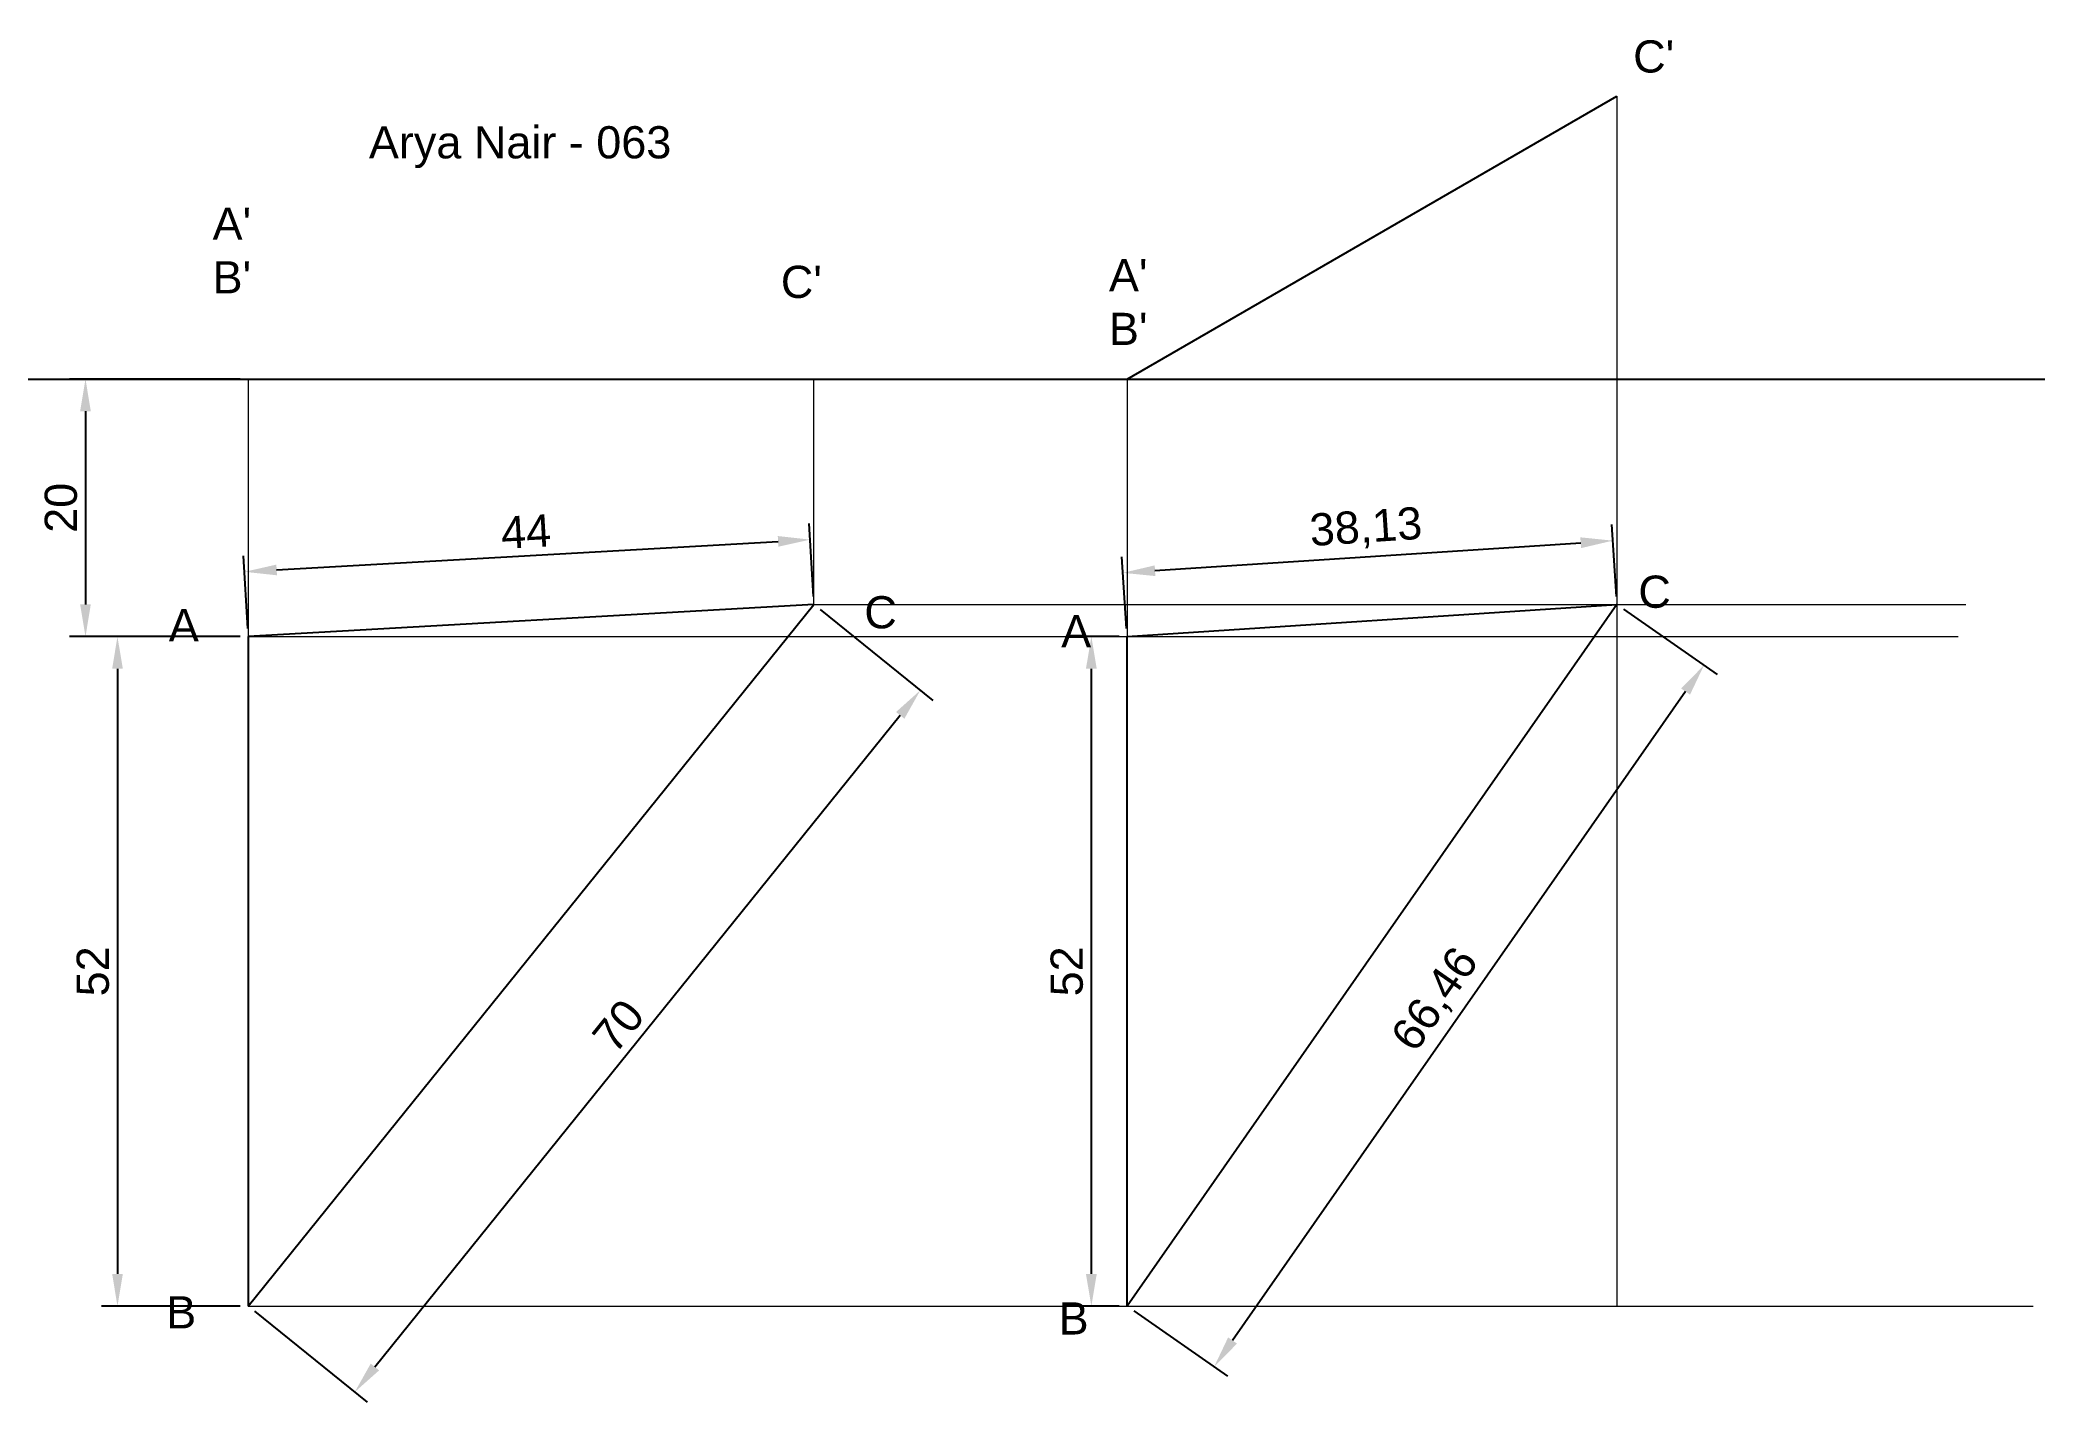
# Model space of a CAD drawing. Header units: millimetres. Extents: x 1615 to 4294, y 1736 to 1841.
# Drawn here: x 1758.6 to 1913.4, y 1735.6 to 1841.4 of the extents above; entities that cross this region are included whole.
import ezdxf

# ---------------------------------------------------------------- set-up
doc = ezdxf.new("R2010")
doc.units = ezdxf.units.MM
doc.styles.get("Standard").update_dxf_attribs({"font": 'arial.ttf'})
doc.dimstyles.new('ISO-25', dxfattribs={"dimtxt": 2.5, "dimasz": 2.5, "dimexe": 1.25, "dimexo": 0.625, "dimtad": 1, "dimtxsty": 'Standard', "dimcen": 2.5, "dimadec": 0, "dimazin": 0, "dimtfac": 1, "dimtmove": 0, "dimatfit": 3, "dimfxl": 1, "dimarcsym": 0})

msp = doc.modelspace()

# ---------------------------------------------------------------- texts
at = {"char_height": 2.5, "attachment_point": 1}
for s, width, insert in [("C'", 6.02535, (1882.324, 1841.367)), ('Arya Nair - 063', 63.60465, (1784.148, 1834.699)), ("A'\\PB'", 7.80175, (1772.008, 1828.382)), ("C'", 6.02535, (1816.137, 1823.86)), ("A'\\PB'", 7.80175, (1841.616, 1824.374)), ('C', 4.401, (1882.727, 1799.796)), ('A', 3.20072, (1768.608, 1797.199)), ('C', 4.401, (1822.62, 1798.198)), ('A', 3.20072, (1837.909, 1796.726)), ('B', 5.20118, (1768.407, 1743.829)), ('B', 5.20118, (1837.709, 1743.356))]:
    msp.add_mtext_dynamic_manual_height_columns(s, width=width, gutter_width=12.5, heights=[0], dxfattribs=dict(at, insert=insert))

# ---------------------------------------------------------------- blocks, each defined once
blk = doc.blocks.new('*D1')
at = {"color": 0, "lineweight": -2, "transparency": 16777216}
for p, q in [((1774.15, 1815.06), (1760.89, 1815.06)), ((1762.14, 1812.56), (1762.14, 1797.56)), ((1774.15, 1795.06), (1760.89, 1795.06))]:
    blk.add_line(p, q, dxfattribs=at)
at = {"color": 0, "transparency": 16777216}
for points in [[(1761.72, 1812.56), (1762.55, 1812.56), (1762.14, 1815.06)], [(1761.72, 1797.56), (1762.55, 1797.56), (1762.14, 1795.06)]]:
    blk.add_solid(points, dxfattribs=at)
at = {"layer": 'Defpoints', "color": 0, "transparency": 16777216}
for p in [(1774.77, 1815.06), (1762.14, 1795.06), (1774.77, 1795.06)]:
    blk.add_point(p, dxfattribs=at)
at = {"color": 0, "transparency": 16777216, "insert": (1760.24, 1805.06), "char_height": 2.5, "attachment_point": 5, "rotation": 90}
blk.add_mtext('20', dxfattribs=at)
blk = doc.blocks.new('*D2')
at = {"color": 0, "lineweight": -2, "transparency": 16777216}
for p, q in [((1774.15, 1795.06), (1763.37, 1795.06)), ((1764.62, 1792.56), (1764.62, 1745.56)), ((1774.15, 1743.06), (1763.37, 1743.06))]:
    blk.add_line(p, q, dxfattribs=at)
at = {"color": 0, "transparency": 16777216}
for points in [[(1764.21, 1792.56), (1765.04, 1792.56), (1764.62, 1795.06)], [(1764.21, 1745.56), (1765.04, 1745.56), (1764.62, 1743.06)]]:
    blk.add_solid(points, dxfattribs=at)
at = {"layer": 'Defpoints', "color": 0, "transparency": 16777216}
for p in [(1774.77, 1795.06), (1764.62, 1743.06), (1774.77, 1743.06)]:
    blk.add_point(p, dxfattribs=at)
at = {"color": 0, "transparency": 16777216, "insert": (1762.72, 1769.06), "char_height": 2.5, "attachment_point": 5, "rotation": 90}
blk.add_mtext('52', dxfattribs=at)
blk = doc.blocks.new('*D3')
at = {"color": 0, "lineweight": -2, "transparency": 16777216}
for p, q in [((1819.19, 1797.16), (1827.95, 1790.1)), ((1825.41, 1788.94), (1784.61, 1738.33)), ((1775.26, 1742.66), (1784.02, 1735.6))]:
    blk.add_line(p, q, dxfattribs=at)
at = {"color": 0, "transparency": 16777216}
for points in [[(1825.08, 1789.2), (1825.73, 1788.68), (1826.97, 1790.89)], [(1784.29, 1738.6), (1784.94, 1738.07), (1783.05, 1736.39)]]:
    blk.add_solid(points, dxfattribs=at)
at = {"layer": 'Defpoints', "color": 0, "transparency": 16777216}
for p in [(1818.7, 1797.56), (1774.77, 1743.06), (1783.05, 1736.39)]:
    blk.add_point(p, dxfattribs=at)
at = {"color": 0, "transparency": 16777216, "insert": (1803.53, 1764.83), "char_height": 2.5, "attachment_point": 5, "rotation": 51.13}
blk.add_mtext('70', dxfattribs=at)
blk = doc.blocks.new('*D4')
at = {"color": 0, "lineweight": -2, "transparency": 16777216}
for p, q in [((1818.67, 1798.18), (1818.34, 1803.84)), ((1776.98, 1800.24), (1815.92, 1802.45)), ((1774.74, 1795.68), (1774.42, 1801.34))]:
    blk.add_line(p, q, dxfattribs=at)
at = {"color": 0, "transparency": 16777216}
for points in [[(1815.9, 1802.87), (1815.94, 1802.04), (1818.42, 1802.59)], [(1776.96, 1800.65), (1777.01, 1799.82), (1774.49, 1800.09)]]:
    blk.add_solid(points, dxfattribs=at)
at = {"layer": 'Defpoints', "color": 0, "transparency": 16777216}
for p in [(1818.42, 1802.59), (1818.7, 1797.56), (1774.77, 1795.06)]:
    blk.add_point(p, dxfattribs=at)
at = {"color": 0, "transparency": 16777216, "insert": (1796.34, 1803.22), "char_height": 2.5, "attachment_point": 5, "rotation": 3.2572}
blk.add_mtext('44', dxfattribs=at)
blk = doc.blocks.new('*D6')
at = {"color": 0, "lineweight": -2, "transparency": 16777216}
for p, q in [((1881.03, 1798.18), (1880.66, 1803.76)), ((1845.19, 1800.18), (1878.25, 1802.35)), ((1842.98, 1795.68), (1842.62, 1801.26))]:
    blk.add_line(p, q, dxfattribs=at)
at = {"color": 0, "transparency": 16777216}
for points in [[(1878.22, 1802.77), (1878.28, 1801.93), (1880.74, 1802.51)], [(1845.17, 1800.59), (1845.22, 1799.76), (1842.7, 1800.01)]]:
    blk.add_solid(points, dxfattribs=at)
at = {"layer": 'Defpoints', "color": 0, "transparency": 16777216}
for p in [(1880.74, 1802.51), (1881.07, 1797.56), (1843.03, 1795.06)]:
    blk.add_point(p, dxfattribs=at)
at = {"color": 0, "transparency": 16777216, "insert": (1861.58, 1803.39), "char_height": 2.5, "attachment_point": 5, "rotation": 3.7597}
blk.add_mtext('38,13', dxfattribs=at)
blk = doc.blocks.new('*D7')
at = {"color": 0, "lineweight": -2, "transparency": 16777216}
for p, q in [((1881.58, 1797.2), (1888.85, 1792.12)), ((1886.4, 1790.79), (1851.21, 1740.39)), ((1843.54, 1742.7), (1850.81, 1737.62))]:
    blk.add_line(p, q, dxfattribs=at)
at = {"color": 0, "transparency": 16777216}
for points in [[(1886.05, 1791.03), (1886.74, 1790.55), (1887.83, 1792.84)], [(1850.87, 1740.63), (1851.56, 1740.15), (1849.78, 1738.34)]]:
    blk.add_solid(points, dxfattribs=at)
at = {"layer": 'Defpoints', "color": 0, "transparency": 16777216}
for p in [(1881.07, 1797.56), (1843.03, 1743.06), (1849.78, 1738.34)]:
    blk.add_point(p, dxfattribs=at)
at = {"color": 0, "transparency": 16777216, "insert": (1867.06, 1766.81), "char_height": 2.5, "attachment_point": 5, "rotation": 55.0832}
blk.add_mtext('66,46', dxfattribs=at)
blk = doc.blocks.new('*D8')
at = {"color": 0, "lineweight": -2, "transparency": 16777216}
for p, q in [((1842.4, 1795.06), (1839, 1795.06)), ((1840.25, 1745.56), (1840.25, 1792.56)), ((1842.4, 1743.06), (1839, 1743.06))]:
    blk.add_line(p, q, dxfattribs=at)
at = {"color": 0, "transparency": 16777216}
for points in [[(1839.83, 1792.56), (1840.67, 1792.56), (1840.25, 1795.06)], [(1839.83, 1745.56), (1840.67, 1745.56), (1840.25, 1743.06)]]:
    blk.add_solid(points, dxfattribs=at)
at = {"layer": 'Defpoints', "color": 0, "transparency": 16777216}
for p in [(1840.25, 1795.06), (1843.03, 1795.06), (1843.03, 1743.06)]:
    blk.add_point(p, dxfattribs=at)
at = {"color": 0, "transparency": 16777216, "insert": (1838.35, 1769.06), "char_height": 2.5, "attachment_point": 5, "rotation": 90}
blk.add_mtext('52', dxfattribs=at)

# ---------------------------------------------------------------- dimensions: what is measured, and where the dimension line sits
for base, p1, p2, picture, middle in [((1762.137, 1795.055), (1774.774, 1815.055), (1774.774, 1795.055), '*D1', (1760.236, 1805.055)), ((1764.624, 1743.055), (1774.774, 1795.055), (1774.774, 1743.055), '*D2', (1762.722, 1769.055)), ((1840.249, 1795.055), (1843.025, 1743.055), (1843.025, 1795.055), '*D8', (1838.348, 1769.055))]:
    dim = msp.add_linear_dim(base=base, p1=p1, p2=p2, angle=90, dimstyle='ISO-25')
    dim.commit()
    dim.dimension.update_dxf_attribs({"geometry": picture, "text_midpoint": middle})
for p1, p2, distance, picture, middle in [((1774.774, 1795.055), (1818.703, 1797.555), 5.047, '*D4', (1796.345, 1803.216)), ((1843.025, 1795.055), (1881.069, 1797.555), 4.969, '*D6', (1861.581, 1803.387)), ((1818.703, 1797.555), (1774.774, 1743.055), 10.624, '*D3', (1803.53, 1764.831)), ((1881.069, 1797.555), (1843.025, 1743.055), 8.241, '*D7', (1867.06, 1766.806))]:
    dim = msp.add_aligned_dim(p1=p1, p2=p2, distance=distance, dimstyle='ISO-25')
    dim.commit()
    dim.dimension.update_dxf_attribs({"geometry": picture, "text_midpoint": middle})

# ---------------------------------------------------------------- linework, layer by layer
for p, q in [((1843.025, 1815.055), (1881.069, 1837.02)), ((1615.217, 1815.055), (4294.237, 1815.055)), ((1774.774, 1815.055), (1818.703, 1815.055)), ((1818.703, 1815.055), (1843.025, 1815.055)), ((1774.774, 1743.055), (1818.703, 1797.555)), ((1818.703, 1797.555), (1774.774, 1795.055)), ((1843.025, 1795.055), (1881.069, 1797.555)), ((1881.069, 1797.555), (1843.025, 1743.055)), ((1774.774, 1795.055), (1774.774, 1743.055)), ((1843.025, 1743.055), (1843.025, 1795.055))]:
    msp.add_line(p, q)
at = {"lineweight": 13}
for p, q in [((1881.069, 1837.02), (1881.069, 1743.055)), ((1774.774, 1815.055), (1774.774, 1795.055)), ((1818.703, 1797.555), (1818.703, 1815.055)), ((1843.025, 1815.055), (1843.025, 1743.055)), ((1818.703, 1797.555), (1908.158, 1797.555)), ((1774.774, 1795.055), (1907.555, 1795.055)), ((1774.774, 1743.055), (1913.385, 1743.055))]:
    msp.add_line(p, q, dxfattribs=at)

msp.set_redraw_order([(e.dxf.handle, doc.entitydb.next_handle()) for e in msp.query("TEXT MTEXT ATTDEF DIMENSION ARC_DIMENSION")])  # texts and dimensions are drawn at this point

doc.saveas('drawing.dxf')
